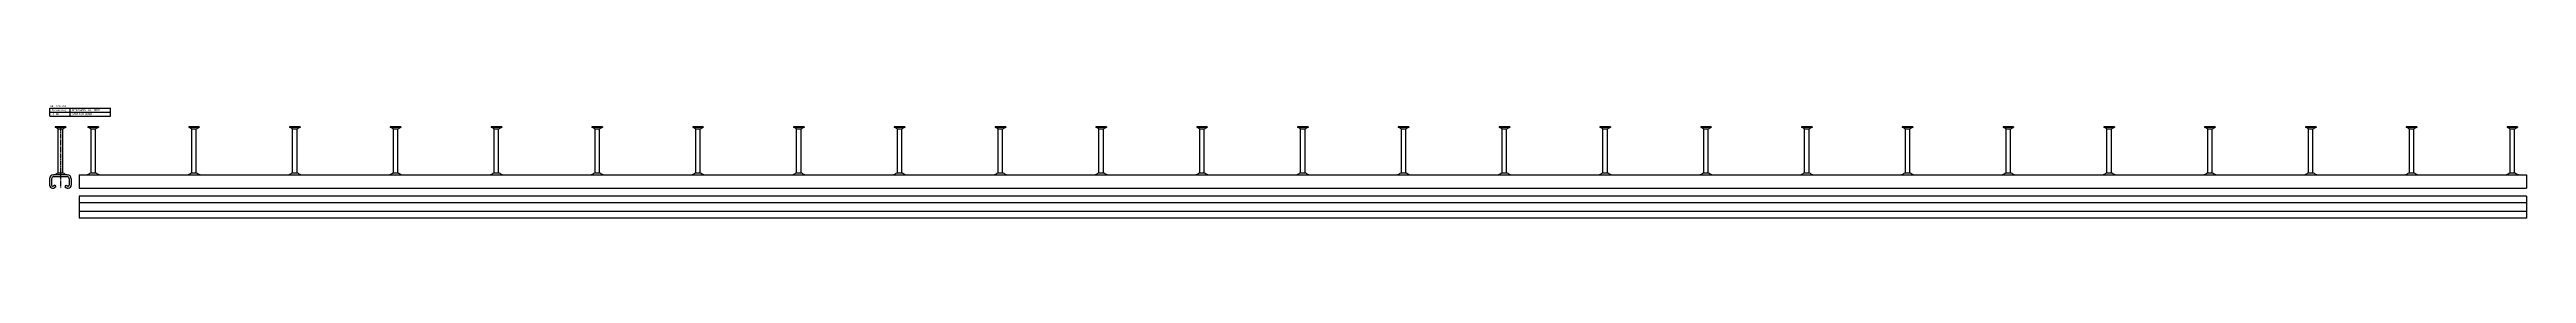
# Model space of a CAD drawing. Header units: millimetres. Extents: x -466 to 5678, y -7065 to 2232.
# Drawn here: x -466 to 5678, y -7065 to -6786 of the extents above; entities that cross this region are included whole.
import ezdxf

# ---------------------------------------------------------------- set-up
doc = ezdxf.new("R2010")
doc.units = ezdxf.units.MM
doc.linetypes.add('MITTE2', pattern=[1.125, 0.75, -0.125, 0.125, -0.125])
doc.layers.add('HALFEN', color=2, linetype='CONTINUOUS')
doc.styles.add('ARIAL50', font='ARIAL.TTF', dxfattribs={"height": 5})

msp = doc.modelspace()

# ---------------------------------------------------------------- linework, layer by layer
at = {"layer": 'HALFEN'}
for p, q in [((-464.7, -6793.5), (-314.7, -6793.5)), ((-464.7, -6813.5), (-464.7, -6793.5)), ((-464.7, -6803.5), (-314.7, -6803.5)), ((-464.7, -6813.5), (-314.7, -6813.5)), ((-414.7, -6813.5), (-414.7, -6793.5)), ((-314.7, -6813.5), (-314.7, -6793.5)), ((-451.7, -6839.5), (-451.7, -6841.9)), ((-425.3, -6839.5), (-451.7, -6839.5)), ((-425.3, -6841.9), (-451.7, -6841.9)), ((-444.4, -6845.2), (-450.2, -6841.9)), ((-445.1, -6840.1), (-445.1, -6841.3)), ((-444, -6953.5), (-444, -6845.9)), ((-433.7, -6845.5), (-443.3, -6845.5)), ((-433, -6953.5), (-433, -6845.9)), ((-432.6, -6845.2), (-426.8, -6841.9)), ((-431.9, -6840.1), (-431.9, -6841.3)), ((-425.3, -6839.5), (-425.3, -6841.9)), ((-370.4, -6839.5), (-370.4, -6841.9)), ((-344.1, -6839.5), (-370.4, -6839.5)), ((-344.1, -6841.9), (-370.4, -6841.9)), ((-363.1, -6845.2), (-369, -6841.9)), ((-363.8, -6840.1), (-363.8, -6841.3)), ((-362.7, -6953.5), (-362.7, -6845.9)), ((-352.5, -6845.5), (-362, -6845.5)), ((-351.7, -6953.5), (-351.7, -6845.9)), ((-351.3, -6845.2), (-345.5, -6841.9)), ((-350.7, -6840.1), (-350.7, -6841.3)), ((-344.1, -6839.5), (-344.1, -6841.9)), ((-120.4, -6839.5), (-120.4, -6841.9)), ((-94.1, -6839.5), (-120.4, -6839.5)), ((-94.1, -6841.9), (-120.4, -6841.9)), ((-113.1, -6845.2), (-119, -6841.9)), ((-113.8, -6840.1), (-113.8, -6841.3)), ((-112.7, -6953.5), (-112.7, -6845.9)), ((-102.5, -6845.5), (-112, -6845.5)), ((-101.7, -6953.5), (-101.7, -6845.9)), ((-101.3, -6845.2), (-95.5, -6841.9)), ((-100.7, -6840.1), (-100.7, -6841.3)), ((-94.1, -6839.5), (-94.1, -6841.9)), ((129.6, -6839.5), (129.6, -6841.9)), ((155.9, -6839.5), (129.6, -6839.5)), ((155.9, -6841.9), (129.6, -6841.9)), ((136.9, -6845.2), (131, -6841.9)), ((136.2, -6840.1), (136.2, -6841.3)), ((137.3, -6953.5), (137.3, -6845.9)), ((147.5, -6845.5), (138, -6845.5)), ((148.3, -6953.5), (148.3, -6845.9)), ((148.7, -6845.2), (154.5, -6841.9)), ((149.3, -6840.1), (149.3, -6841.3)), ((155.9, -6839.5), (155.9, -6841.9)), ((379.6, -6839.5), (379.6, -6841.9)), ((405.9, -6839.5), (379.6, -6839.5)), ((405.9, -6841.9), (379.6, -6841.9)), ((386.9, -6845.2), (381, -6841.9)), ((386.2, -6840.1), (386.2, -6841.3)), ((387.3, -6953.5), (387.3, -6845.9)), ((397.5, -6845.5), (388, -6845.5)), ((398.3, -6953.5), (398.3, -6845.9)), ((398.7, -6845.2), (404.5, -6841.9)), ((399.3, -6840.1), (399.3, -6841.3)), ((405.9, -6839.5), (405.9, -6841.9)), ((629.6, -6839.5), (629.6, -6841.9)), ((655.9, -6839.5), (629.6, -6839.5)), ((655.9, -6841.9), (629.6, -6841.9)), ((636.9, -6845.2), (631, -6841.9)), ((636.2, -6840.1), (636.2, -6841.3)), ((637.3, -6953.5), (637.3, -6845.9)), ((647.5, -6845.5), (638, -6845.5)), ((648.3, -6953.5), (648.3, -6845.9)), ((648.7, -6845.2), (654.5, -6841.9)), ((649.3, -6840.1), (649.3, -6841.3)), ((655.9, -6839.5), (655.9, -6841.9)), ((879.6, -6839.5), (879.6, -6841.9)), ((905.9, -6839.5), (879.6, -6839.5)), ((905.9, -6841.9), (879.6, -6841.9)), ((886.9, -6845.2), (881, -6841.9)), ((886.2, -6840.1), (886.2, -6841.3)), ((887.3, -6953.5), (887.3, -6845.9)), ((897.5, -6845.5), (888, -6845.5)), ((898.3, -6953.5), (898.3, -6845.9)), ((898.7, -6845.2), (904.5, -6841.9)), ((899.3, -6840.1), (899.3, -6841.3)), ((905.9, -6839.5), (905.9, -6841.9)), ((1129.6, -6839.5), (1129.6, -6841.9)), ((1155.9, -6839.5), (1129.6, -6839.5)), ((1155.9, -6841.9), (1129.6, -6841.9)), ((1136.9, -6845.2), (1131, -6841.9)), ((1136.2, -6840.1), (1136.2, -6841.3)), ((1137.3, -6953.5), (1137.3, -6845.9)), ((1147.5, -6845.5), (1138, -6845.5)), ((1148.3, -6953.5), (1148.3, -6845.9)), ((1148.7, -6845.2), (1154.5, -6841.9)), ((1149.3, -6840.1), (1149.3, -6841.3)), ((1155.9, -6839.5), (1155.9, -6841.9)), ((1379.6, -6839.5), (1379.6, -6841.9)), ((1405.9, -6839.5), (1379.6, -6839.5)), ((1405.9, -6841.9), (1379.6, -6841.9)), ((1386.9, -6845.2), (1381, -6841.9)), ((1386.2, -6840.1), (1386.2, -6841.3)), ((1387.3, -6953.5), (1387.3, -6845.9)), ((1397.5, -6845.5), (1388, -6845.5)), ((1398.3, -6953.5), (1398.3, -6845.9)), ((1398.7, -6845.2), (1404.5, -6841.9)), ((1399.3, -6840.1), (1399.3, -6841.3)), ((1405.9, -6839.5), (1405.9, -6841.9)), ((1629.6, -6839.5), (1629.6, -6841.9)), ((1655.9, -6839.5), (1629.6, -6839.5)), ((1655.9, -6841.9), (1629.6, -6841.9)), ((1636.9, -6845.2), (1631, -6841.9)), ((1636.2, -6840.1), (1636.2, -6841.3)), ((1637.3, -6953.5), (1637.3, -6845.9)), ((1647.5, -6845.5), (1638, -6845.5)), ((1648.3, -6953.5), (1648.3, -6845.9)), ((1648.7, -6845.2), (1654.5, -6841.9)), ((1649.3, -6840.1), (1649.3, -6841.3)), ((1655.9, -6839.5), (1655.9, -6841.9)), ((1879.6, -6839.5), (1879.6, -6841.9)), ((1905.9, -6839.5), (1879.6, -6839.5)), ((1905.9, -6841.9), (1879.6, -6841.9)), ((1886.9, -6845.2), (1881, -6841.9)), ((1886.2, -6840.1), (1886.2, -6841.3)), ((1887.3, -6953.5), (1887.3, -6845.9)), ((1897.5, -6845.5), (1888, -6845.5)), ((1898.3, -6953.5), (1898.3, -6845.9)), ((1898.7, -6845.2), (1904.5, -6841.9)), ((1899.3, -6840.1), (1899.3, -6841.3)), ((1905.9, -6839.5), (1905.9, -6841.9)), ((2129.6, -6839.5), (2129.6, -6841.9)), ((2155.9, -6839.5), (2129.6, -6839.5)), ((2155.9, -6841.9), (2129.6, -6841.9)), ((2136.9, -6845.2), (2131, -6841.9)), ((2136.2, -6840.1), (2136.2, -6841.3)), ((2137.3, -6953.5), (2137.3, -6845.9)), ((2147.5, -6845.5), (2138, -6845.5)), ((2148.3, -6953.5), (2148.3, -6845.9)), ((2148.7, -6845.2), (2154.5, -6841.9)), ((2149.3, -6840.1), (2149.3, -6841.3)), ((2155.9, -6839.5), (2155.9, -6841.9)), ((2379.6, -6839.5), (2379.6, -6841.9)), ((2405.9, -6839.5), (2379.6, -6839.5)), ((2405.9, -6841.9), (2379.6, -6841.9)), ((2386.9, -6845.2), (2381, -6841.9)), ((2386.2, -6840.1), (2386.2, -6841.3)), ((2387.3, -6953.5), (2387.3, -6845.9)), ((2397.5, -6845.5), (2388, -6845.5)), ((2398.3, -6953.5), (2398.3, -6845.9)), ((2398.7, -6845.2), (2404.5, -6841.9)), ((2399.3, -6840.1), (2399.3, -6841.3)), ((2405.9, -6839.5), (2405.9, -6841.9)), ((2629.6, -6839.5), (2629.6, -6841.9)), ((2655.9, -6839.5), (2629.6, -6839.5)), ((2655.9, -6841.9), (2629.6, -6841.9)), ((2636.9, -6845.2), (2631, -6841.9)), ((2636.2, -6840.1), (2636.2, -6841.3)), ((2637.3, -6953.5), (2637.3, -6845.9)), ((2647.5, -6845.5), (2638, -6845.5)), ((2648.3, -6953.5), (2648.3, -6845.9)), ((2648.7, -6845.2), (2654.5, -6841.9)), ((2649.3, -6840.1), (2649.3, -6841.3)), ((2655.9, -6839.5), (2655.9, -6841.9)), ((2879.6, -6839.5), (2879.6, -6841.9)), ((2905.9, -6839.5), (2879.6, -6839.5)), ((2905.9, -6841.9), (2879.6, -6841.9)), ((2886.9, -6845.2), (2881, -6841.9)), ((2886.2, -6840.1), (2886.2, -6841.3)), ((2887.3, -6953.5), (2887.3, -6845.9)), ((2897.5, -6845.5), (2888, -6845.5)), ((2898.3, -6953.5), (2898.3, -6845.9)), ((2898.7, -6845.2), (2904.5, -6841.9)), ((2899.3, -6840.1), (2899.3, -6841.3)), ((2905.9, -6839.5), (2905.9, -6841.9)), ((3129.6, -6839.5), (3129.6, -6841.9)), ((3155.9, -6839.5), (3129.6, -6839.5)), ((3155.9, -6841.9), (3129.6, -6841.9)), ((3136.9, -6845.2), (3131, -6841.9)), ((3136.2, -6840.1), (3136.2, -6841.3)), ((3137.3, -6953.5), (3137.3, -6845.9)), ((3147.5, -6845.5), (3138, -6845.5)), ((3148.3, -6953.5), (3148.3, -6845.9)), ((3148.7, -6845.2), (3154.5, -6841.9)), ((3149.3, -6840.1), (3149.3, -6841.3)), ((3155.9, -6839.5), (3155.9, -6841.9)), ((3379.6, -6839.5), (3379.6, -6841.9)), ((3405.9, -6839.5), (3379.6, -6839.5)), ((3405.9, -6841.9), (3379.6, -6841.9)), ((3386.9, -6845.2), (3381, -6841.9)), ((3386.2, -6840.1), (3386.2, -6841.3)), ((3387.3, -6953.5), (3387.3, -6845.9)), ((3397.5, -6845.5), (3388, -6845.5)), ((3398.3, -6953.5), (3398.3, -6845.9)), ((3398.7, -6845.2), (3404.5, -6841.9)), ((3399.3, -6840.1), (3399.3, -6841.3)), ((3405.9, -6839.5), (3405.9, -6841.9)), ((3629.6, -6839.5), (3629.6, -6841.9)), ((3655.9, -6839.5), (3629.6, -6839.5)), ((3655.9, -6841.9), (3629.6, -6841.9)), ((3636.9, -6845.2), (3631, -6841.9)), ((3636.2, -6840.1), (3636.2, -6841.3)), ((3637.3, -6953.5), (3637.3, -6845.9)), ((3647.5, -6845.5), (3638, -6845.5)), ((3648.3, -6953.5), (3648.3, -6845.9)), ((3648.7, -6845.2), (3654.5, -6841.9)), ((3649.3, -6840.1), (3649.3, -6841.3)), ((3655.9, -6839.5), (3655.9, -6841.9)), ((3879.6, -6839.5), (3879.6, -6841.9)), ((3905.9, -6839.5), (3879.6, -6839.5)), ((3905.9, -6841.9), (3879.6, -6841.9)), ((3886.9, -6845.2), (3881, -6841.9)), ((3886.2, -6840.1), (3886.2, -6841.3)), ((3887.3, -6953.5), (3887.3, -6845.9)), ((3897.5, -6845.5), (3888, -6845.5)), ((3898.3, -6953.5), (3898.3, -6845.9)), ((3898.7, -6845.2), (3904.5, -6841.9)), ((3899.3, -6840.1), (3899.3, -6841.3)), ((3905.9, -6839.5), (3905.9, -6841.9)), ((4129.6, -6839.5), (4129.6, -6841.9)), ((4155.9, -6839.5), (4129.6, -6839.5)), ((4155.9, -6841.9), (4129.6, -6841.9)), ((4136.9, -6845.2), (4131, -6841.9)), ((4136.2, -6840.1), (4136.2, -6841.3)), ((4137.3, -6953.5), (4137.3, -6845.9)), ((4147.5, -6845.5), (4138, -6845.5)), ((4148.3, -6953.5), (4148.3, -6845.9)), ((4148.7, -6845.2), (4154.5, -6841.9)), ((4149.3, -6840.1), (4149.3, -6841.3)), ((4155.9, -6839.5), (4155.9, -6841.9)), ((4379.6, -6839.5), (4379.6, -6841.9)), ((4405.9, -6839.5), (4379.6, -6839.5)), ((4405.9, -6841.9), (4379.6, -6841.9)), ((4386.9, -6845.2), (4381, -6841.9)), ((4386.2, -6840.1), (4386.2, -6841.3)), ((4387.3, -6953.5), (4387.3, -6845.9)), ((4397.5, -6845.5), (4388, -6845.5)), ((4398.3, -6953.5), (4398.3, -6845.9)), ((4398.7, -6845.2), (4404.5, -6841.9)), ((4399.3, -6840.1), (4399.3, -6841.3)), ((4405.9, -6839.5), (4405.9, -6841.9)), ((4629.6, -6839.5), (4629.6, -6841.9)), ((4655.9, -6839.5), (4629.6, -6839.5)), ((4655.9, -6841.9), (4629.6, -6841.9)), ((4636.9, -6845.2), (4631, -6841.9)), ((4636.2, -6840.1), (4636.2, -6841.3)), ((4637.3, -6953.5), (4637.3, -6845.9)), ((4647.5, -6845.5), (4638, -6845.5)), ((4648.3, -6953.5), (4648.3, -6845.9)), ((4648.7, -6845.2), (4654.5, -6841.9)), ((4649.3, -6840.1), (4649.3, -6841.3)), ((4655.9, -6839.5), (4655.9, -6841.9)), ((4879.6, -6839.5), (4879.6, -6841.9)), ((4905.9, -6839.5), (4879.6, -6839.5)), ((4905.9, -6841.9), (4879.6, -6841.9)), ((4886.9, -6845.2), (4881, -6841.9)), ((4886.2, -6840.1), (4886.2, -6841.3)), ((4887.3, -6953.5), (4887.3, -6845.9)), ((4897.5, -6845.5), (4888, -6845.5)), ((4898.3, -6953.5), (4898.3, -6845.9)), ((4898.7, -6845.2), (4904.5, -6841.9)), ((4899.3, -6840.1), (4899.3, -6841.3)), ((4905.9, -6839.5), (4905.9, -6841.9)), ((5129.6, -6839.5), (5129.6, -6841.9)), ((5155.9, -6839.5), (5129.6, -6839.5)), ((5155.9, -6841.9), (5129.6, -6841.9)), ((5136.9, -6845.2), (5131, -6841.9)), ((5136.2, -6840.1), (5136.2, -6841.3)), ((5137.3, -6953.5), (5137.3, -6845.9)), ((5147.5, -6845.5), (5138, -6845.5)), ((5148.3, -6953.5), (5148.3, -6845.9)), ((5148.7, -6845.2), (5154.5, -6841.9)), ((5149.3, -6840.1), (5149.3, -6841.3)), ((5155.9, -6839.5), (5155.9, -6841.9)), ((5379.6, -6839.5), (5379.6, -6841.9)), ((5405.9, -6839.5), (5379.6, -6839.5)), ((5405.9, -6841.9), (5379.6, -6841.9)), ((5386.9, -6845.2), (5381, -6841.9)), ((5386.2, -6840.1), (5386.2, -6841.3)), ((5387.3, -6953.5), (5387.3, -6845.9)), ((5397.5, -6845.5), (5388, -6845.5)), ((5398.3, -6953.5), (5398.3, -6845.9)), ((5398.7, -6845.2), (5404.5, -6841.9)), ((5399.3, -6840.1), (5399.3, -6841.3)), ((5405.9, -6839.5), (5405.9, -6841.9)), ((5629.6, -6839.5), (5629.6, -6841.9)), ((5655.9, -6839.5), (5629.6, -6839.5)), ((5655.9, -6841.9), (5629.6, -6841.9)), ((5636.9, -6845.2), (5631, -6841.9)), ((5636.2, -6840.1), (5636.2, -6841.3)), ((5637.3, -6953.5), (5637.3, -6845.9)), ((5647.5, -6845.5), (5638, -6845.5)), ((5648.3, -6953.5), (5648.3, -6845.9)), ((5648.7, -6845.2), (5654.5, -6841.9)), ((5649.3, -6840.1), (5649.3, -6841.3)), ((5655.9, -6839.5), (5655.9, -6841.9)), ((-465.6, -6968.5), (-465.6, -6984)), ((-460.6, -6968.5), (-460.6, -6984)), ((-458.1, -6986.5), (-457.1, -6986.5)), ((-458.1, -6991.5), (-457.1, -6991.5)), ((-452.1, -6984), (-455.8, -6986.1)), ((-421.6, -6958.5), (-455.4, -6958.5)), ((-421.6, -6963.5), (-455.4, -6963.5)), ((-449.6, -6988.3), (-453.3, -6990.5)), ((-452.1, -6984), (-449.6, -6988.3)), ((-444.8, -6953.5), (-432.2, -6953.5)), ((-425.1, -6984), (-427.6, -6988.3)), ((-427.6, -6988.3), (-423.8, -6990.5)), ((-425.1, -6984), (-421.3, -6986.1)), ((-419.1, -6986.5), (-420.1, -6986.5)), ((-419.1, -6991.5), (-420.1, -6991.5)), ((-416.6, -6968.5), (-416.6, -6984)), ((-411.6, -6968.5), (-411.6, -6984)), ((-392.2, -6958.5), (5677.8, -6958.5)), ((-392.2, -6958.5), (-392.2, -6991.5)), ((-392.2, -6991.5), (5677.8, -6991.5)), ((-363.5, -6953.5), (-351, -6953.5)), ((-113.5, -6953.5), (-101, -6953.5)), ((136.5, -6953.5), (149, -6953.5)), ((386.5, -6953.5), (399, -6953.5)), ((636.5, -6953.5), (649, -6953.5)), ((886.5, -6953.5), (899, -6953.5)), ((1136.5, -6953.5), (1149, -6953.5)), ((1386.5, -6953.5), (1399, -6953.5)), ((1636.5, -6953.5), (1649, -6953.5)), ((1886.5, -6953.5), (1899, -6953.5)), ((2136.5, -6953.5), (2149, -6953.5)), ((2386.5, -6953.5), (2399, -6953.5)), ((2636.5, -6953.5), (2649, -6953.5)), ((2886.5, -6953.5), (2899, -6953.5)), ((3136.5, -6953.5), (3149, -6953.5)), ((3386.5, -6953.5), (3399, -6953.5)), ((3636.5, -6953.5), (3649, -6953.5)), ((3886.5, -6953.5), (3899, -6953.5)), ((4136.5, -6953.5), (4149, -6953.5)), ((4386.5, -6953.5), (4399, -6953.5)), ((4636.5, -6953.5), (4649, -6953.5)), ((4886.5, -6953.5), (4899, -6953.5)), ((5136.5, -6953.5), (5149, -6953.5)), ((5386.5, -6953.5), (5399, -6953.5)), ((5636.5, -6953.5), (5649, -6953.5)), ((5677.8, -6958.5), (5677.8, -6991.5)), ((5677.8, -7011.5), (-392.2, -7011.5)), ((-392.2, -7011.5), (-392.2, -7065.5)), ((5677.8, -7027.5), (-392.2, -7027.5)), ((5677.8, -7049.5), (-392.2, -7049.5)), ((5677.8, -7011.5), (5677.8, -7065.5)), ((5677.8, -7065.5), (-392.2, -7065.5))]:
    msp.add_line(p, q, dxfattribs=at)
at = {"layer": 'HALFEN', "color": 1, "linetype": 'MITTE2', "ltscale": 15}
msp.add_line((-438.5, -6839.5), (-438.5, -6991.5), dxfattribs=at)
at = {"layer": 'HALFEN'}
for centre, radius, start, end in [((-444.8, -6845.9), 0.8, 0, 60), ((-432.2, -6845.9), 0.8, 120, 180), ((-363.5, -6845.9), 0.8, 0, 60), ((-350.9, -6845.9), 0.8, 120, 180), ((-113.5, -6845.9), 0.8, 0, 60), ((-100.9, -6845.9), 0.8, 120, 180), ((136.5, -6845.9), 0.8, 0, 60), ((149.1, -6845.9), 0.8, 120, 180), ((386.5, -6845.9), 0.8, 0, 60), ((399.1, -6845.9), 0.8, 120, 180), ((636.5, -6845.9), 0.8, 0, 60), ((649.1, -6845.9), 0.8, 120, 180), ((886.5, -6845.9), 0.8, 0, 60), ((899.1, -6845.9), 0.8, 120, 180), ((1136.5, -6845.9), 0.8, 0, 60), ((1149.1, -6845.9), 0.8, 120, 180), ((1386.5, -6845.9), 0.8, 0, 60), ((1399.1, -6845.9), 0.8, 120, 180), ((1636.5, -6845.9), 0.8, 0, 60), ((1649.1, -6845.9), 0.8, 120, 180), ((1886.5, -6845.9), 0.8, 0, 60), ((1899.1, -6845.9), 0.8, 120, 180), ((2136.5, -6845.9), 0.8, 0, 60), ((2149.1, -6845.9), 0.8, 120, 180), ((2386.5, -6845.9), 0.8, 0, 60), ((2399.1, -6845.9), 0.8, 120, 180), ((2636.5, -6845.9), 0.8, 0, 60), ((2649.1, -6845.9), 0.8, 120, 180), ((2886.5, -6845.9), 0.8, 0, 60), ((2899.1, -6845.9), 0.8, 120, 180), ((3136.5, -6845.9), 0.8, 0, 60), ((3149.1, -6845.9), 0.8, 120, 180), ((3386.5, -6845.9), 0.8, 0, 60), ((3399.1, -6845.9), 0.8, 120, 180), ((3636.5, -6845.9), 0.8, 0, 60), ((3649.1, -6845.9), 0.8, 120, 180), ((3886.5, -6845.9), 0.8, 0, 60), ((3899.1, -6845.9), 0.8, 120, 180), ((4136.5, -6845.9), 0.8, 0, 60), ((4149.1, -6845.9), 0.8, 120, 180), ((4386.5, -6845.9), 0.8, 0, 60), ((4399.1, -6845.9), 0.8, 120, 180), ((4636.5, -6845.9), 0.8, 0, 60), ((4649.1, -6845.9), 0.8, 120, 180), ((4886.5, -6845.9), 0.8, 0, 60), ((4899.1, -6845.9), 0.8, 120, 180), ((5136.5, -6845.9), 0.8, 0, 60), ((5149.1, -6845.9), 0.8, 120, 180), ((5386.5, -6845.9), 0.8, 0, 60), ((5399.1, -6845.9), 0.8, 120, 180), ((5636.5, -6845.9), 0.8, 0, 60), ((5649.1, -6845.9), 0.8, 120, 180), ((-455.6, -6968.5), 10, 90, 180), ((-458.1, -6984), 7.5, 180, 270), ((-455.6, -6968.5), 5, 90, 180), ((-458.1, -6984), 2.5, 180, 270), ((-457.1, -6984), 2.5, 270, 300), ((-457.1, -6984), 7.5, 270, 300), ((-455.6, -6951.5), 7, 270, 296.47863), ((-498.6, -6865.2), 103.4, 296.47863, 301.36749), ((-378.4, -6865.2), 103.4, 238.63251, 243.52137), ((-421.4, -6951.5), 7, 243.52137, 270), ((-420.1, -6984), 7.5, 240, 270), ((-421.6, -6968.5), 10, 0, 90), ((-421.6, -6968.5), 5, 0, 90.68901), ((-420.1, -6984), 2.5, 240, 270), ((-419.1, -6984), 7.5, 270, 0), ((-419.1, -6984), 2.5, 270, 0), ((-374.4, -6951.5), 7, 270, 296.47863), ((-417.3, -6865.2), 103.4, 296.47863, 301.36749), ((-297.1, -6865.2), 103.4, 238.63251, 243.52137), ((-340.1, -6951.5), 7, 243.52137, 270), ((-124.4, -6951.5), 7, 270, 296.47863), ((-167.3, -6865.2), 103.4, 296.47863, 301.36749), ((-47.1, -6865.2), 103.4, 238.63251, 243.52137), ((-90.1, -6951.5), 7, 243.52137, 270), ((125.6, -6951.5), 7, 270, 296.47863), ((82.7, -6865.2), 103.4, 296.47863, 301.36749), ((202.9, -6865.2), 103.4, 238.63251, 243.52137), ((159.9, -6951.5), 7, 243.52137, 270), ((375.6, -6951.5), 7, 270, 296.47863), ((332.7, -6865.2), 103.4, 296.47863, 301.36749), ((452.9, -6865.2), 103.4, 238.63251, 243.52137), ((409.9, -6951.5), 7, 243.52137, 270), ((625.6, -6951.5), 7, 270, 296.47863), ((582.7, -6865.2), 103.4, 296.47863, 301.36749), ((702.9, -6865.2), 103.4, 238.63251, 243.52137), ((659.9, -6951.5), 7, 243.52137, 270), ((875.6, -6951.5), 7, 270, 296.47863), ((832.7, -6865.2), 103.4, 296.47863, 301.36749), ((952.9, -6865.2), 103.4, 238.63251, 243.52137), ((909.9, -6951.5), 7, 243.52137, 270), ((1125.6, -6951.5), 7, 270, 296.47863), ((1082.7, -6865.2), 103.4, 296.47863, 301.36749), ((1202.9, -6865.2), 103.4, 238.63251, 243.52137), ((1159.9, -6951.5), 7, 243.52137, 270), ((1375.6, -6951.5), 7, 270, 296.47863), ((1332.7, -6865.2), 103.4, 296.47863, 301.36749), ((1452.9, -6865.2), 103.4, 238.63251, 243.52137), ((1409.9, -6951.5), 7, 243.52137, 270), ((1625.6, -6951.5), 7, 270, 296.47863), ((1582.7, -6865.2), 103.4, 296.47863, 301.36749), ((1702.9, -6865.2), 103.4, 238.63251, 243.52137), ((1659.9, -6951.5), 7, 243.52137, 270), ((1875.6, -6951.5), 7, 270, 296.47863), ((1832.7, -6865.2), 103.4, 296.47863, 301.36749), ((1952.9, -6865.2), 103.4, 238.63251, 243.52137), ((1909.9, -6951.5), 7, 243.52137, 270), ((2125.6, -6951.5), 7, 270, 296.47863), ((2082.7, -6865.2), 103.4, 296.47863, 301.36749), ((2202.9, -6865.2), 103.4, 238.63251, 243.52137), ((2159.9, -6951.5), 7, 243.52137, 270), ((2375.6, -6951.5), 7, 270, 296.47863), ((2332.7, -6865.2), 103.4, 296.47863, 301.36749), ((2452.9, -6865.2), 103.4, 238.63251, 243.52137), ((2409.9, -6951.5), 7, 243.52137, 270), ((2625.6, -6951.5), 7, 270, 296.47863), ((2582.7, -6865.2), 103.4, 296.47863, 301.36749), ((2702.9, -6865.2), 103.4, 238.63251, 243.52137), ((2659.9, -6951.5), 7, 243.52137, 270), ((2875.6, -6951.5), 7, 270, 296.47863), ((2832.7, -6865.2), 103.4, 296.47863, 301.36749), ((2952.9, -6865.2), 103.4, 238.63251, 243.52137), ((2909.9, -6951.5), 7, 243.52137, 270), ((3125.6, -6951.5), 7, 270, 296.47863), ((3082.7, -6865.2), 103.4, 296.47863, 301.36749), ((3202.9, -6865.2), 103.4, 238.63251, 243.52137), ((3159.9, -6951.5), 7, 243.52137, 270), ((3375.6, -6951.5), 7, 270, 296.47863), ((3332.7, -6865.2), 103.4, 296.47863, 301.36749), ((3452.9, -6865.2), 103.4, 238.63251, 243.52137), ((3409.9, -6951.5), 7, 243.52137, 270), ((3625.6, -6951.5), 7, 270, 296.47863), ((3582.7, -6865.2), 103.4, 296.47863, 301.36749), ((3702.9, -6865.2), 103.4, 238.63251, 243.52137), ((3659.9, -6951.5), 7, 243.52137, 270), ((3875.6, -6951.5), 7, 270, 296.47863), ((3832.7, -6865.2), 103.4, 296.47863, 301.36749), ((3952.9, -6865.2), 103.4, 238.63251, 243.52137), ((3909.9, -6951.5), 7, 243.52137, 270), ((4125.6, -6951.5), 7, 270, 296.47863), ((4082.7, -6865.2), 103.4, 296.47863, 301.36749), ((4202.9, -6865.2), 103.4, 238.63251, 243.52137), ((4159.9, -6951.5), 7, 243.52137, 270), ((4375.6, -6951.5), 7, 270, 296.47863), ((4332.7, -6865.2), 103.4, 296.47863, 301.36749), ((4452.9, -6865.2), 103.4, 238.63251, 243.52137), ((4409.9, -6951.5), 7, 243.52137, 270), ((4625.6, -6951.5), 7, 270, 296.47863), ((4582.7, -6865.2), 103.4, 296.47863, 301.36749), ((4702.9, -6865.2), 103.4, 238.63251, 243.52137), ((4659.9, -6951.5), 7, 243.52137, 270), ((4875.6, -6951.5), 7, 270, 296.47863), ((4832.7, -6865.2), 103.4, 296.47863, 301.36749), ((4952.9, -6865.2), 103.4, 238.63251, 243.52137), ((4909.9, -6951.5), 7, 243.52137, 270), ((5125.6, -6951.5), 7, 270, 296.47863), ((5082.7, -6865.2), 103.4, 296.47863, 301.36749), ((5202.9, -6865.2), 103.4, 238.63251, 243.52137), ((5159.9, -6951.5), 7, 243.52137, 270), ((5375.6, -6951.5), 7, 270, 296.47863), ((5332.7, -6865.2), 103.4, 296.47863, 301.36749), ((5452.9, -6865.2), 103.4, 238.63251, 243.52137), ((5409.9, -6951.5), 7, 243.52137, 270), ((5625.6, -6951.5), 7, 270, 296.47863), ((5582.7, -6865.2), 103.4, 296.47863, 301.36749), ((5702.9, -6865.2), 103.4, 238.63251, 243.52137), ((5659.9, -6951.5), 7, 243.52137, 270)]:
    msp.add_arc(centre, radius, start, end, dxfattribs=at)

# ---------------------------------------------------------------- texts
at = {"layer": 'HALFEN', "style": 'ARIAL50'}
for s, p in [('A4 - Ank. A4', (-464.7, -6791)), ('Benennung', (-459.7, -6801)), ('Id. Nr.', (-459.7, -6811)), ('0001.100-00001', (-409.7, -6811)), ('HTA 54/33 - A4 - 6070', (-409.7, -6801))]:
    msp.add_text(s, height=5, dxfattribs=at).set_placement(p)

doc.saveas('drawing.dxf')
